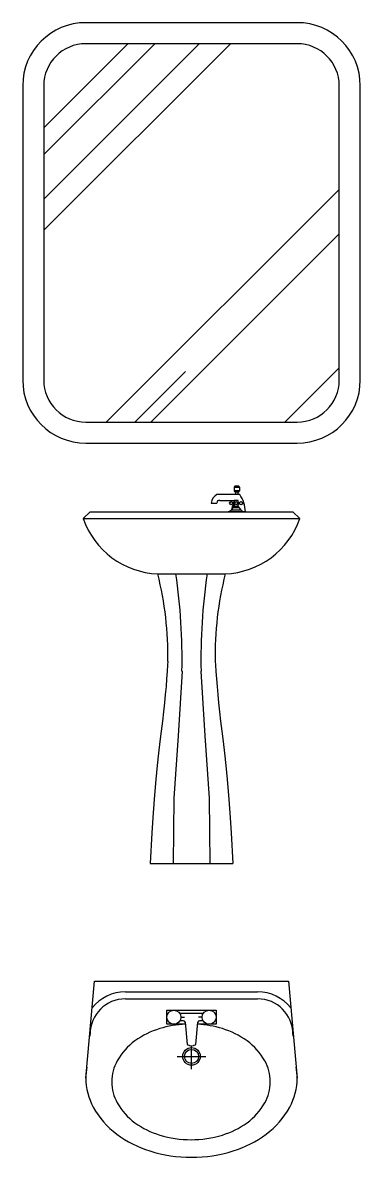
# Model space of a CAD drawing. Header units: millimetres. Extents: x -6501 to 5540, y 8531 to 19979.
# Drawn here: x -1652 to -819, y 9106 to 11907 of the extents above; entities that cross this region are included whole.
import ezdxf
from ezdxf.enums import TextEntityAlignment as Align

# ---------------------------------------------------------------- set-up
doc = ezdxf.new("R2010")
doc.units = ezdxf.units.MM
doc.styles.get("Standard").update_dxf_attribs({"font": 'Arial.ttf'})

# ---------------------------------------------------------------- blocks, each defined once
blk = doc.blocks.new('md-lavabo6')
for p, q in [((260.6, 2075.8), (-260.6, 2075.8)), ((-364.4, 1816.4), (-156.8, 2023.9)), ((-364.4, 1750.3), (-90.8, 2023.9)), ((-364.4, 1750.3), (-90.8, 2023.9)), ((-364.4, 1640.2), (19.3, 2023.9)), ((-364.4, 1563.2), (96.4, 2023.9)), ((260.6, 2023.9), (-260.6, 2023.9)), ((-416.3, 1920.1), (-416.3, 1193.6)), ((-364.4, 1920.1), (-364.4, 1193.6)), ((364.4, 1193.6), (364.4, 1920.1)), ((416.3, 1193.6), (416.3, 1920.1)), ((-210.3, 1089.8), (364.4, 1664.4)), ((-100.2, 1089.8), (364.4, 1554.3)), ((-139.8, 1089.8), (-14.8, 1214.8)), ((230.1, 1089.8), (364.4, 1224.1)), ((-260.6, 1089.8), (260.6, 1089.8)), ((-260.6, 1037.9), (260.6, 1037.9)), ((118.8, 928.2), (104.8, 928.2)), ((104.8, 928.2), (104.8, 921.2)), ((115.3, 931.7), (108.3, 931.7)), ((118.8, 921.2), (118.8, 928.2)), ((118.8, 910.7), (62.8, 910.7)), ((69.8, 896.7), (104.8, 896.7)), ((104.8, 921.2), (118.8, 921.2)), ((115.3, 896.7), (104.8, 896.7)), ((104.8, 896.7), (104.8, 882.7)), ((108.3, 917.7), (108.3, 910.7)), ((108.3, 917.7), (115.3, 917.7)), ((115.3, 910.7), (115.3, 917.7)), ((115.3, 882.7), (115.3, 896.7)), ((-267.1, 851.6), (-250, 868.7)), ((-250, 868.7), (-126.5, 868.7)), ((-126.5, 868.7), (126.5, 868.7)), ((48.8, 889.7), (62.8, 889.7)), ((129.3, 868.7), (90.8, 868.7)), ((122.4, 872.2), (97.7, 872.2)), ((104.8, 891.5), (101.3, 891.5)), ((104.8, 888), (101.3, 888)), ((103.3, 879.2), (116.7, 879.2)), ((104.8, 882.7), (115.3, 882.7)), ((115.3, 891.5), (118.8, 891.5)), ((115.3, 888), (118.8, 888)), ((126.5, 868.7), (250, 868.7)), ((132.8, 868.7), (129.3, 868.7)), ((250, 868.7), (267.1, 851.6)), ((-267.1, 851.6), (-131.9, 851.6)), ((-131.9, 851.6), (131.9, 851.6)), ((131.9, 851.6), (267.1, 851.6)), ((-83.2, 715.1), (83.2, 715.1)), ((-59, 490.8), (-60, 474)), ((-58.6, 498.8), (-59, 490.8)), ((-59, 490.8), (-59, 490.8)), ((58.6, 498.8), (59, 490.8)), ((59, 490.8), (59, 490.8)), ((59, 490.8), (60, 474)), ((-61.3, 456.2), (-62.9, 437.5)), ((-60, 474), (-61.3, 456.2)), ((-23.4, 475.1), (-32.7, 315.1)), ((23.4, 475.1), (32.7, 315.1)), ((60, 474), (61.3, 456.2)), ((61.3, 456.2), (62.9, 437.5)), ((-62.9, 437.5), (-64.8, 417.8)), ((62.9, 437.5), (64.8, 417.8)), ((-66.9, 396.9), (-69.3, 374.9)), ((-64.8, 417.8), (-66.9, 396.9)), ((64.8, 417.8), (66.9, 396.9)), ((66.9, 396.9), (69.3, 374.9)), ((-69.3, 374.9), (-71.9, 351.7)), ((69.3, 374.9), (71.9, 351.7)), ((-71.9, 351.7), (-74.7, 327.1)), ((71.9, 351.7), (74.7, 327.1)), ((-74.7, 327.1), (-77.7, 301)), ((-74.7, 327.1), (-74.7, 327.1)), ((-32.7, 315.1), (-43.9, 161.4)), ((32.7, 315.1), (43.9, 161.4)), ((74.7, 327.1), (74.7, 327.1)), ((74.7, 327.1), (77.7, 301)), ((-77.7, 301), (-81, 272.9)), ((77.7, 301), (81, 272.9)), ((-81, 272.9), (-84.3, 241.9)), ((81, 272.9), (84.3, 241.9)), ((-84.3, 241.9), (-87.7, 207.4)), ((84.3, 241.9), (87.7, 207.4)), ((-87.7, 207.4), (-91.1, 168.7)), ((87.7, 207.4), (91.1, 168.7)), ((-91.1, 168.7), (-94.5, 125)), ((91.1, 168.7), (94.5, 125)), ((-43.9, 161.4), (-45.2, 0)), ((43.9, 161.4), (45.2, 0)), ((-94.5, 125), (-97.8, 75.7)), ((94.5, 125), (97.8, 75.7)), ((-97.8, 75.7), (-102.1, 0)), ((97.8, 75.7), (102.1, 0)), ((-102.1, 0), (102.1, 0))]:
    blk.add_line(p, q)
for centre in [(97.8, 889.7), (110.1, 889.7), (122.3, 889.7)]:
    blk.add_circle(centre, 3.91)
for centre, radius, start, end in [((-260.6, 1920.1), 155.7, 90, 180), ((260.6, 1920.1), 155.7, 0, 90), ((-260.6, 1920.1), 103.8, 90, 180), ((260.6, 1920.1), 103.8, 0, 90), ((-260.6, 1193.6), 155.7, 180, 270), ((-260.6, 1193.6), 103.8, 180, 270), ((260.6, 1193.6), 103.8, 270, 0), ((260.6, 1193.6), 155.7, 270, 0), ((108.2, 928.3), 3.4, 88.2224, 181.7776), ((115.4, 928.3), 3.4, 358.2224, 91.7776), ((72.2, 889.3), 23.4, 113.6026, 179.0172), ((68.5, 891), 5.84, 77.0192, 192.9808), ((108.2, 921.1), 3.4, 178.2224, 271.7776), ((115.4, 921.1), 3.4, 268.2224, 1.7776), ((61.6, 868.3), 71.2, 0.3166, 36.5533), ((85.6, 888), 20, 285.2551, 344.7449), ((145, 864.7), 47.4, 150.5126, 170.2905), ((134.6, 888), 20, 195.2551, 254.7449), ((-74.8, 918.6), 203.6, 199.209, 267.6474), ((74.8, 918.6), 203.6, 272.3526, 340.791), ((-858.6, 517.5), 800.2, 358.6572, 14.2973), ((-1489.9, 503.1), 1466.7, 358.9029, 8.3106), ((1489.9, 503.1), 1466.7, 171.6894, 181.0971), ((858.6, 517.5), 800.2, 165.7027, 181.3428)]:
    blk.add_arc(centre, radius, start, end)
at = {"flags": 1}
for tag, p in [('ASCOLOR', (0, 8.5)), ('ASCATNO', (0, 19.9)), ('ASNAME', (0, 14.2))]:
    blk.add_attdef(tag, text='', height=3.42, dxfattribs=at).set_placement(p, align=Align.MIDDLE)
blk = doc.blocks.new('mb-lavabo6')
for p, q in [((-260.7, -239), (-239, 0)), ((-239, 0), (239, 0)), ((239, 0), (260.7, -239)), ((-163.1, -26.1), (163.1, -26.1)), ((-163.1, -43.5), (0, -43.5)), ((0, -43.5), (163.1, -43.5)), ((-60.8, -71.3), (0, -71.3)), ((-60.8, -88.7), (-60.8, -71.3)), ((28.4, -80), (-28.4, -80)), ((0, -71.3), (60.8, -71.3)), ((60.8, -71.3), (60.8, -88.7)), ((-60.8, -106), (-60.8, -88.7)), ((-15.3, -106), (-60.8, -106)), ((-28.4, -97.3), (-20.1, -97.3)), ((-26.1, -88.7), (-17, -88.7)), ((-15.7, -101.3), (-10.3, -156.3)), ((10.3, -156.3), (15.7, -101.3)), ((60.8, -106), (15.3, -106)), ((26.1, -88.7), (17, -88.7)), ((20.1, -97.3), (28.4, -97.3)), ((60.8, -88.7), (60.8, -106)), ((-250, -135.9), (-250, -130.4)), ((250, -130.4), (250, -135.9)), ((0, -217.3), (0, -159.1)), ((-35.5, -185.5), (0, -185.5)), ((0, -185.5), (35.5, -185.5))]:
    blk.add_line(p, q)
for centre, radius in [((-43.5, -88.7), 17.4), ((43.5, -88.7), 17.4), ((0, -185.5), 21.7), ((0, -185.5), 17.4)]:
    blk.add_circle(centre, radius)
for centre, radius, start, end in [((-163.1, -130.4), 104.3, 90, 141.7547), ((163.1, -130.4), 104.3, 38.2453, 90), ((-163.1, -130.4), 86.9, 90, 180), ((163.1, -130.4), 86.9, 0, 90), ((-1.2, -372.4), 266.9, 93.0264, 106.8299), ((-20.1, -101.7), 4.35, 5.6071, 90), ((-1.2, -372.4), 266.9, 73.1701, 86.4587), ((20.1, -101.7), 4.35, 90, 174.3929), ((-19.6, -311.4), 203.2, 106.8299, 126.1394), ((17.2, -311.4), 203.2, 53.8606, 73.1701), ((-47.9, -272.8), 155.4, 126.1394, 150.4377), ((0, -138.6), 20.5, 239.7473, 300.2527), ((45.4, -272.8), 155.4, 29.5623, 53.8606), ((-112.3, -239), 148.4, 169.6111, 180), ((-91, -248.3), 105.7, 150.4377, 180), ((88.6, -248.3), 105.7, 0, 29.5623), ((112.3, -239), 148.4, 0, 10.3889), ((-112.3, -239), 148.4, 180, 208.9112), ((-91, -248.3), 105.7, 180, 209.5623), ((88.6, -248.3), 105.7, 330.4377, 0), ((112.3, -239), 148.4, 331.0888, 0), ((-47.9, -223.8), 155.4, 209.5623, 233.8606), ((45.4, -223.8), 155.4, 306.1394, 330.4377), ((-58.3, -209.2), 210.2, 208.9112, 233.1301), ((58.3, -209.2), 210.2, 306.8699, 331.0888), ((-19.6, -185.2), 203.2, 233.8606, 253.1701), ((17.2, -185.2), 203.2, 286.8299, 306.1394), ((-23, -162.2), 268.9, 233.1301, 252.7421), ((-1.2, -124.2), 266.9, 253.1701, 270), ((-1.2, -124.2), 266.9, 270, 286.8299), ((23, -162.2), 268.9, 287.2579, 306.8699), ((0, -88.1), 346.5, 252.7421, 270), ((0, -88.1), 346.5, 270, 287.2579)]:
    blk.add_arc(centre, radius, start, end)

msp = doc.modelspace()

# ---------------------------------------------------------------- block references
for name, p in [('md-lavabo6', (-1235.6, 9831.1)), ('mb-lavabo6', (-1235.6, 9540.7))]:
    msp.add_blockref(name, p)

doc.saveas('drawing.dxf')
